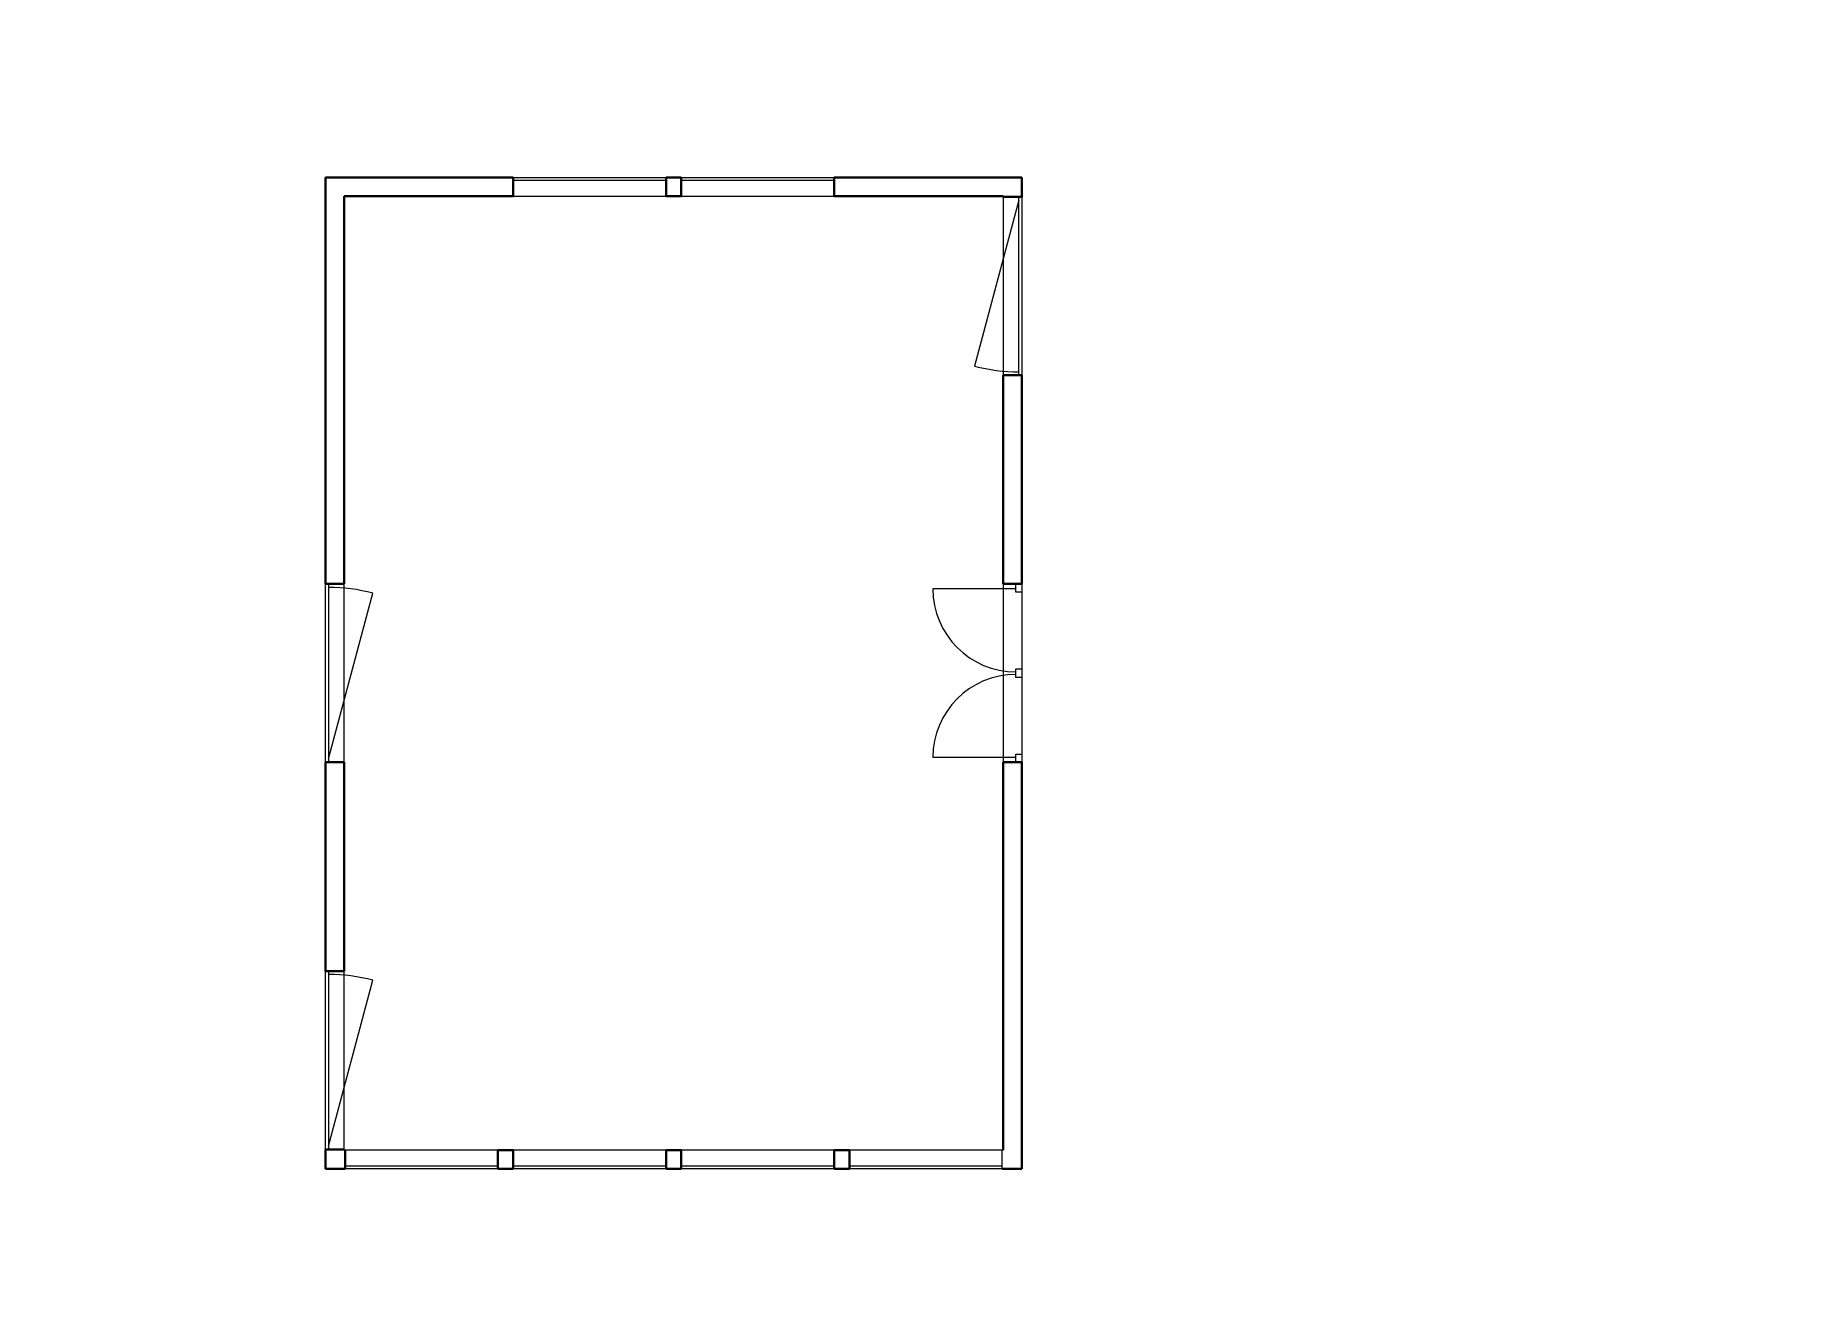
# Model space of a CAD drawing. Header units: millimetres. Extents: x 0 to 4200, y 0 to 297.
# Drawn here: x 0 to 420, y 0 to 297 of the extents above; entities that cross this region are included whole.
import ezdxf

# ---------------------------------------------------------------- set-up
doc = ezdxf.new("R2010")
doc.units = ezdxf.units.MM
for name, pattern in [('K5LT32768', [0]), ('K5LT32769', [250, 62.5, -62.5, 62.5, -62.5]), ('K5LT_BASIC', [0])]:
    doc.linetypes.add(name, pattern=pattern)
doc.layers.add('Системный слой', color=7, linetype='Continuous')

msp = doc.modelspace()

# ---------------------------------------------------------------- linework, layer by layer
at = {"layer": 'Системный слой', "color": 5, "linetype": 'K5LT_BASIC', "lineweight": 40}
for p, q in [((68.69196, 263.39716), (68.69196, 167.19716)), ((113.09196, 263.39716), (68.69196, 263.39716)), ((113.09196, 263.39716), (113.09196, 258.99716)), ((149.29196, 258.99716), (149.29196, 263.39716)), ((152.89196, 263.39716), (149.29196, 263.39716)), ((152.89196, 263.39716), (152.89196, 258.99716)), ((189.09196, 258.99716), (189.09196, 263.39716)), ((233.49196, 263.39716), (189.09196, 263.39716)), ((233.49196, 258.79716), (233.49196, 263.39716)), ((73.09196, 167.19716), (73.09196, 258.99716)), ((73.09196, 258.99716), (113.09196, 258.99716)), ((149.29196, 258.99716), (152.89196, 258.99716)), ((189.09196, 258.99716), (229.09196, 258.99716)), ((233.49196, 258.79716), (229.09196, 258.79716)), ((229.09196, 216.59716), (233.49196, 216.59716)), ((229.09196, 216.59716), (229.09196, 167.19716)), ((233.49196, 167.19716), (233.49196, 216.59716)), ((73.09196, 167.19716), (68.69196, 167.19716)), ((233.49196, 167.19716), (229.09196, 167.19716)), ((68.69196, 124.99716), (73.09196, 124.99716)), ((68.69196, 124.99716), (68.69196, 75.59716)), ((73.09196, 75.59716), (73.09196, 124.99716)), ((229.09196, 124.99716), (233.49196, 124.99716)), ((229.09196, 124.99716), (229.09196, 33.19716)), ((233.49196, 28.79716), (233.49196, 124.99716)), ((73.09196, 75.59716), (68.69196, 75.59716)), ((68.69196, 33.39716), (73.09196, 33.39716)), ((68.69196, 33.39716), (68.69196, 28.79716)), ((73.29196, 33.19716), (73.29196, 28.79716)), ((109.49196, 28.79716), (109.49196, 33.19716)), ((113.09196, 33.19716), (109.49196, 33.19716)), ((113.09196, 33.19716), (113.09196, 28.79716)), ((149.29196, 28.79716), (149.29196, 33.19716)), ((152.89196, 33.19716), (149.29196, 33.19716)), ((152.89196, 33.19716), (152.89196, 28.79716)), ((189.09196, 28.79716), (189.09196, 33.19716)), ((192.69196, 33.19716), (189.09196, 33.19716)), ((192.69196, 33.19716), (192.69196, 28.79716)), ((68.69196, 28.79716), (73.29196, 28.79716)), ((109.49196, 28.79716), (113.09196, 28.79716)), ((149.29196, 28.79716), (152.89196, 28.79716)), ((189.09196, 28.79716), (192.69196, 28.79716)), ((228.89196, 28.79716), (233.49196, 28.79716))]:
    msp.add_line(p, q, dxfattribs=at)
at = {"layer": 'Системный слой', "color": 7, "linetype": 'K5LT32768', "lineweight": 18}
for p, q in [((113.09196, 263.39716), (149.29196, 263.39716)), ((149.29196, 262.71716), (113.09196, 262.71716)), ((152.89196, 263.39716), (189.09196, 263.39716)), ((189.09196, 262.71716), (152.89196, 262.71716)), ((113.09196, 258.99716), (149.29196, 258.99716)), ((152.89196, 258.99716), (189.09196, 258.99716)), ((232.81196, 257.99716), (222.30391, 218.78057)), ((229.09196, 258.99716), (229.09196, 258.79716)), ((229.09196, 258.79716), (229.09196, 216.59716)), ((232.81196, 216.59716), (232.81196, 258.79716)), ((233.49196, 258.79716), (233.49196, 216.59716)), ((68.69196, 124.99716), (68.69196, 167.19716)), ((69.37196, 167.19716), (69.37196, 124.99716)), ((69.37196, 125.79716), (79.88001, 165.01375)), ((73.09196, 124.99716), (73.09196, 167.19716)), ((232.13196, 166.05716), (212.45196, 166.05716)), ((232.13196, 165.29716), (232.13196, 167.19716)), ((232.13196, 167.19716), (233.49196, 167.19716)), ((233.49196, 165.29716), (232.13196, 165.29716)), ((233.49196, 167.19716), (233.49196, 165.29716)), ((232.13196, 145.05716), (232.13196, 147.13716)), ((232.13196, 147.13716), (233.49196, 147.13716)), ((233.49196, 147.13716), (233.49196, 145.05716)), ((233.49196, 145.05716), (232.13196, 145.05716)), ((232.13196, 126.13716), (212.45196, 126.13716)), ((232.13196, 124.99716), (232.13196, 126.89716)), ((232.13196, 126.89716), (233.49196, 126.89716)), ((233.49196, 126.89716), (233.49196, 124.99716)), ((233.49196, 124.99716), (232.13196, 124.99716)), ((68.69196, 33.39716), (68.69196, 75.59716)), ((69.37196, 75.59716), (69.37196, 33.39716)), ((69.37196, 34.19716), (79.88001, 73.41375)), ((73.09196, 33.39716), (73.09196, 75.59716)), ((73.09196, 33.19716), (73.09196, 33.39716)), ((73.29196, 33.19716), (73.09196, 33.19716)), ((109.49196, 33.19716), (73.29196, 33.19716)), ((73.29196, 33.19716), (73.29196, 28.79716)), ((109.49196, 33.19716), (73.29196, 33.19716)), ((73.29196, 29.47716), (109.49196, 29.47716)), ((73.29196, 29.47716), (109.49196, 29.47716)), ((109.49196, 28.79716), (109.49196, 33.19716)), ((149.29196, 33.19716), (113.09196, 33.19716)), ((113.09196, 33.19716), (113.09196, 28.79716)), ((149.29196, 33.19716), (113.09196, 33.19716)), ((113.09196, 29.47716), (149.29196, 29.47716)), ((113.09196, 29.47716), (149.29196, 29.47716)), ((149.29196, 28.79716), (149.29196, 33.19716)), ((189.09196, 33.19716), (152.89196, 33.19716)), ((152.89196, 33.19716), (152.89196, 28.79716)), ((189.09196, 33.19716), (152.89196, 33.19716)), ((152.89196, 29.47716), (189.09196, 29.47716)), ((152.89196, 29.47716), (189.09196, 29.47716)), ((189.09196, 28.79716), (189.09196, 33.19716)), ((228.89196, 33.19716), (192.69196, 33.19716)), ((192.69196, 33.19716), (192.69196, 28.79716)), ((228.89196, 33.19716), (192.69196, 33.19716)), ((192.69196, 29.47716), (228.89196, 29.47716)), ((192.69196, 29.47716), (228.89196, 29.47716)), ((228.89196, 28.79716), (228.89196, 33.19716)), ((228.89196, 28.79716), (228.89196, 33.19716)), ((229.09196, 33.19716), (228.89196, 33.19716)), ((109.49196, 28.79716), (73.29196, 28.79716)), ((109.49196, 28.79716), (73.29196, 28.79716)), ((149.29196, 28.79716), (113.09196, 28.79716)), ((149.29196, 28.79716), (113.09196, 28.79716)), ((189.09196, 28.79716), (152.89196, 28.79716)), ((189.09196, 28.79716), (152.89196, 28.79716)), ((228.89196, 28.79716), (192.69196, 28.79716)), ((228.89196, 28.79716), (192.69196, 28.79716))]:
    msp.add_line(p, q, dxfattribs=at)
at = {"layer": 'Системный слой', "color": 7, "linetype": 'K5LT32769', "lineweight": 18}
for p, q in [((229.09196, 167.19716), (229.09196, 124.99716)), ((233.49196, 167.19716), (233.49196, 124.99716))]:
    msp.add_line(p, q, dxfattribs=at)
at = {"layer": 'Системный слой', "color": 7, "linetype": 'K5LT32768', "lineweight": 18}
for centre, radius, start, end in [((232.81196, 257.99716), 40.6, 255, 270), ((69.37196, 125.79716), 40.6, 75, 90), ((232.13196, 166.05716), 19.68, 180, 270), ((232.13196, 126.13716), 19.68, 90, 180), ((69.37196, 34.19716), 40.6, 75, 90)]:
    msp.add_arc(centre, radius, start, end, dxfattribs=at)

doc.saveas('drawing.dxf')
